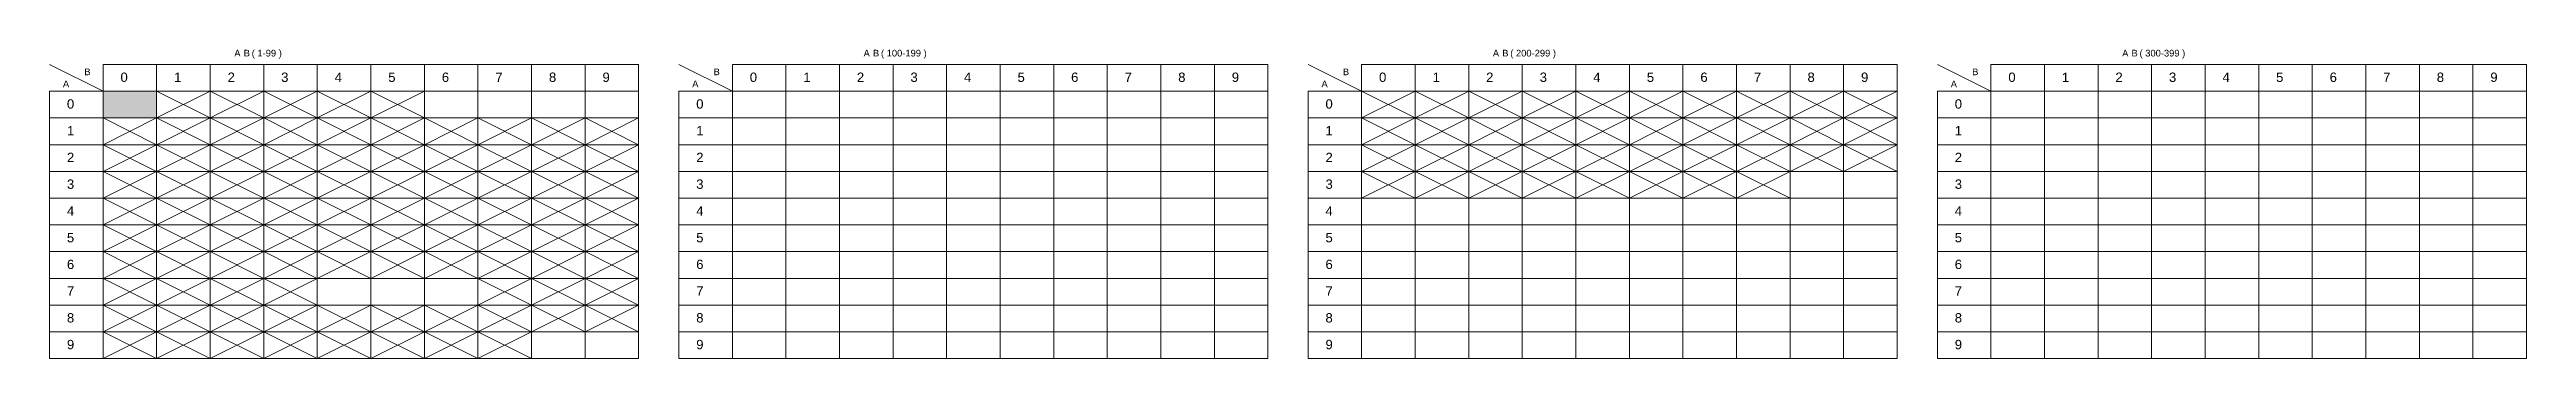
# Model space of a CAD drawing. Header units: millimetres. Extents: x 1900 to 5196, y 1354 to 2616.
# Drawn here: x 2030 to 2955, y 2500 to 2616 of the extents above; entities that cross this region are included whole.
import ezdxf

# ---------------------------------------------------------------- set-up
doc = ezdxf.new("R2010")
doc.units = ezdxf.units.MM
doc.layers.get('0').update_dxf_attribs({"lineweight": 20})
doc.layers.add('Маркировка', color=7, linetype='Continuous', lineweight=25)
doc.styles.get("Standard").update_dxf_attribs({"font": 'arial.ttf'})

msp = doc.modelspace()

# ---------------------------------------------------------------- texts
at = {"layer": 'Маркировка'}
for s, height, p in [('B', 2.5, (2043, 2606)), ('A', 2.5, (2099, 2613)), ('B', 2.5, (2102.5, 2613)), ('( 1-99 )', 2.5, (2105.5, 2613)), ('B', 2.5, (2278, 2606)), ('A', 2.5, (2334, 2613)), ('B', 2.5, (2337.5, 2613)), ('( 100-199 )', 2.5, (2340.5, 2613)), ('B', 2.5, (2513, 2606)), ('A', 2.5, (2569, 2613)), ('B', 2.5, (2572.5, 2613)), ('( 200-299 )', 2.5, (2575.5, 2613)), ('B', 2.5, (2748, 2606)), ('A', 2.5, (2804, 2613)), ('B', 2.5, (2807.5, 2613)), ('( 300-399 )', 2.5, (2810.5, 2613)), ('A', 2.5, (2035, 2601.5)), ('0', 3.5, (2056.5, 2603.49)), ('1', 3.5, (2076.5, 2603.49)), ('2', 3.5, (2096.5, 2603.49)), ('3', 3.5, (2116.5, 2603.49)), ('4', 3.5, (2136.5, 2603.49)), ('5', 3.5, (2156.5, 2603.49)), ('6', 3.5, (2176.5, 2603.49)), ('7', 3.5, (2196.5, 2603.49)), ('8', 3.5, (2216.5, 2603.49)), ('9', 3.5, (2236.5, 2603.49)), ('A', 2.5, (2270, 2601.5)), ('0', 3.5, (2291.5, 2603.49)), ('1', 3.5, (2311.5, 2603.49)), ('2', 3.5, (2331.5, 2603.49)), ('3', 3.5, (2351.5, 2603.49)), ('4', 3.5, (2371.5, 2603.49)), ('5', 3.5, (2391.5, 2603.49)), ('6', 3.5, (2411.5, 2603.49)), ('7', 3.5, (2431.5, 2603.49)), ('8', 3.5, (2451.5, 2603.49)), ('9', 3.5, (2471.5, 2603.49)), ('A', 2.5, (2505, 2601.5)), ('0', 3.5, (2526.5, 2603.49)), ('1', 3.5, (2546.5, 2603.49)), ('2', 3.5, (2566.5, 2603.49)), ('3', 3.5, (2586.5, 2603.49)), ('4', 3.5, (2606.5, 2603.49)), ('5', 3.5, (2626.5, 2603.49)), ('6', 3.5, (2646.5, 2603.49)), ('7', 3.5, (2666.5, 2603.49)), ('8', 3.5, (2686.5, 2603.49)), ('9', 3.5, (2706.5, 2603.49)), ('A', 2.5, (2740, 2601.5)), ('0', 3.5, (2761.5, 2603.49)), ('1', 3.5, (2781.5, 2603.49)), ('2', 3.5, (2801.5, 2603.49)), ('3', 3.5, (2821.5, 2603.49)), ('4', 3.5, (2841.5, 2603.49)), ('5', 3.5, (2861.5, 2603.49)), ('6', 3.5, (2881.5, 2603.49)), ('7', 3.5, (2901.5, 2603.49)), ('8', 3.5, (2921.5, 2603.49)), ('9', 3.5, (2941.5, 2603.49)), ('0', 3.5, (2036.5, 2593.49)), ('0', 3.5, (2271.5, 2593.49)), ('0', 3.5, (2506.5, 2593.49)), ('0', 3.5, (2741.5, 2593.49)), ('1', 3.5, (2036.5, 2583.49)), ('1', 3.5, (2271.5, 2583.49)), ('1', 3.5, (2506.5, 2583.49)), ('1', 3.5, (2741.5, 2583.49)), ('2', 3.5, (2036.5, 2573.49)), ('2', 3.5, (2271.5, 2573.49)), ('2', 3.5, (2506.5, 2573.49)), ('2', 3.5, (2741.5, 2573.49)), ('3', 3.5, (2036.5, 2563.49)), ('3', 3.5, (2271.5, 2563.49)), ('3', 3.5, (2506.5, 2563.49)), ('3', 3.5, (2741.5, 2563.49)), ('4', 3.5, (2036.5, 2553.49)), ('4', 3.5, (2271.5, 2553.49)), ('4', 3.5, (2506.5, 2553.49)), ('4', 3.5, (2741.5, 2553.49)), ('5', 3.5, (2036.5, 2543.49)), ('5', 3.5, (2271.5, 2543.49)), ('5', 3.5, (2506.5, 2543.49)), ('5', 3.5, (2741.5, 2543.49)), ('6', 3.5, (2036.5, 2533.49)), ('6', 3.5, (2271.5, 2533.49)), ('6', 3.5, (2506.5, 2533.49)), ('6', 3.5, (2741.5, 2533.49)), ('7', 3.5, (2036.5, 2523.49)), ('7', 3.5, (2271.5, 2523.49)), ('7', 3.5, (2506.5, 2523.49)), ('7', 3.5, (2741.5, 2523.49)), ('8', 3.5, (2036.5, 2513.49)), ('8', 3.5, (2271.5, 2513.49)), ('8', 3.5, (2506.5, 2513.49)), ('8', 3.5, (2741.5, 2513.49)), ('9', 3.5, (2036.5, 2503.49)), ('9', 3.5, (2271.5, 2503.49)), ('9', 3.5, (2506.5, 2503.49)), ('9', 3.5, (2741.5, 2503.49))]:
    msp.add_text(s, height=height, dxfattribs=at).set_placement(p)

# ---------------------------------------------------------------- hatches: boundary and pattern name
at = {"true_color": 0xffffff}
h = msp.add_hatch(color=7, dxfattribs=at)
h.dxf.hatch_style = 1
h.paths.add_polyline_path([(2070, 2600), (2050, 2600), (2050, 2590), (2070, 2590)])

# ---------------------------------------------------------------- linework, layer by layer
for p, q in [((2030, 2610), (2050, 2600)), ((2265, 2610), (2285, 2600)), ((2500, 2610), (2520, 2600)), ((2735, 2610), (2755, 2600)), ((2070, 2600), (2090, 2590)), ((2090, 2600), (2070, 2590)), ((2090, 2600), (2110, 2590)), ((2110, 2600), (2090, 2590)), ((2110, 2600), (2130, 2590)), ((2130, 2600), (2110, 2590)), ((2130, 2600), (2150, 2590)), ((2150, 2600), (2130, 2590)), ((2150, 2600), (2170, 2590)), ((2170, 2600), (2150, 2590)), ((2520, 2600), (2540, 2590)), ((2540, 2600), (2520, 2590)), ((2540, 2600), (2560, 2590)), ((2560, 2600), (2540, 2590)), ((2560, 2600), (2580, 2590)), ((2580, 2600), (2560, 2590)), ((2580, 2600), (2600, 2590)), ((2600, 2600), (2580, 2590)), ((2600, 2600), (2620, 2590)), ((2620, 2600), (2600, 2590)), ((2620, 2600), (2640, 2590)), ((2640, 2600), (2620, 2590)), ((2640, 2600), (2660, 2590)), ((2660, 2600), (2640, 2590)), ((2660, 2600), (2680, 2590)), ((2680, 2600), (2660, 2590)), ((2680, 2600), (2700, 2590)), ((2700, 2600), (2680, 2590)), ((2700, 2600), (2720, 2590)), ((2720, 2600), (2700, 2590)), ((2050, 2590), (2070, 2580)), ((2070, 2590), (2050, 2580)), ((2070, 2590), (2090, 2580)), ((2090, 2590), (2070, 2580)), ((2090, 2590), (2110, 2580)), ((2110, 2590), (2090, 2580)), ((2110, 2590), (2130, 2580)), ((2130, 2590), (2110, 2580)), ((2130, 2590), (2150, 2580)), ((2150, 2590), (2130, 2580)), ((2150, 2590), (2170, 2580)), ((2170, 2590), (2150, 2580)), ((2170, 2590), (2190, 2580)), ((2190, 2590), (2170, 2580)), ((2190, 2590), (2210, 2580)), ((2210, 2590), (2190, 2580)), ((2210, 2590), (2230, 2580)), ((2230, 2590), (2210, 2580)), ((2230, 2590), (2250, 2580)), ((2250, 2590), (2230, 2580)), ((2520, 2590), (2540, 2580)), ((2540, 2590), (2520, 2580)), ((2540, 2590), (2560, 2580)), ((2560, 2590), (2540, 2580)), ((2560, 2590), (2580, 2580)), ((2580, 2590), (2560, 2580)), ((2580, 2590), (2600, 2580)), ((2600, 2590), (2580, 2580)), ((2600, 2590), (2620, 2580)), ((2620, 2590), (2600, 2580)), ((2620, 2590), (2640, 2580)), ((2640, 2590), (2620, 2580)), ((2640, 2590), (2660, 2580)), ((2660, 2590), (2640, 2580)), ((2660, 2590), (2680, 2580)), ((2680, 2590), (2660, 2580)), ((2680, 2590), (2700, 2580)), ((2700, 2590), (2680, 2580)), ((2700, 2590), (2720, 2580)), ((2720, 2590), (2700, 2580)), ((2050, 2580), (2070, 2570)), ((2070, 2580), (2050, 2570)), ((2070, 2580), (2090, 2570)), ((2090, 2580), (2070, 2570)), ((2090, 2580), (2110, 2570)), ((2110, 2580), (2090, 2570)), ((2110, 2580), (2130, 2570)), ((2130, 2580), (2110, 2570)), ((2130, 2580), (2150, 2570)), ((2150, 2580), (2130, 2570)), ((2150, 2580), (2170, 2570)), ((2170, 2580), (2150, 2570)), ((2170, 2580), (2190, 2570)), ((2190, 2580), (2170, 2570)), ((2190, 2580), (2210, 2570)), ((2210, 2580), (2190, 2570)), ((2210, 2580), (2230, 2570)), ((2230, 2580), (2210, 2570)), ((2230, 2580), (2250, 2570)), ((2250, 2580), (2230, 2570)), ((2520, 2580), (2540, 2570)), ((2540, 2580), (2520, 2570)), ((2540, 2580), (2560, 2570)), ((2560, 2580), (2540, 2570)), ((2560, 2580), (2580, 2570)), ((2580, 2580), (2560, 2570)), ((2580, 2580), (2600, 2570)), ((2600, 2580), (2580, 2570)), ((2600, 2580), (2620, 2570)), ((2620, 2580), (2600, 2570)), ((2620, 2580), (2640, 2570)), ((2640, 2580), (2620, 2570)), ((2640, 2580), (2660, 2570)), ((2660, 2580), (2640, 2570)), ((2660, 2580), (2680, 2570)), ((2680, 2580), (2660, 2570)), ((2680, 2580), (2700, 2570)), ((2700, 2580), (2680, 2570)), ((2700, 2580), (2720, 2570)), ((2720, 2580), (2700, 2570)), ((2050, 2570), (2070, 2560)), ((2070, 2570), (2050, 2560)), ((2070, 2570), (2090, 2560)), ((2090, 2570), (2070, 2560)), ((2090, 2570), (2110, 2560)), ((2110, 2570), (2090, 2560)), ((2110, 2570), (2130, 2560)), ((2130, 2570), (2110, 2560)), ((2130, 2570), (2150, 2560)), ((2150, 2570), (2130, 2560)), ((2150, 2570), (2170, 2560)), ((2170, 2570), (2150, 2560)), ((2170, 2570), (2190, 2560)), ((2190, 2570), (2170, 2560)), ((2190, 2570), (2210, 2560)), ((2210, 2570), (2190, 2560)), ((2210, 2570), (2230, 2560)), ((2230, 2570), (2210, 2560)), ((2230, 2570), (2250, 2560)), ((2250, 2570), (2230, 2560)), ((2520, 2570), (2540, 2560)), ((2540, 2570), (2520, 2560)), ((2540, 2570), (2560, 2560)), ((2560, 2570), (2540, 2560)), ((2560, 2570), (2580, 2560)), ((2580, 2570), (2560, 2560)), ((2580, 2570), (2600, 2560)), ((2600, 2570), (2580, 2560)), ((2600, 2570), (2620, 2560)), ((2620, 2570), (2600, 2560)), ((2620, 2570), (2640, 2560)), ((2640, 2570), (2620, 2560)), ((2640, 2570), (2660, 2560)), ((2660, 2570), (2640, 2560)), ((2660, 2570), (2680, 2560)), ((2680, 2570), (2660, 2560)), ((2050, 2560), (2070, 2550)), ((2070, 2560), (2050, 2550)), ((2070, 2560), (2090, 2550)), ((2090, 2560), (2070, 2550)), ((2090, 2560), (2110, 2550)), ((2110, 2560), (2090, 2550)), ((2110, 2560), (2130, 2550)), ((2130, 2560), (2110, 2550)), ((2130, 2560), (2150, 2550)), ((2150, 2560), (2130, 2550)), ((2150, 2560), (2170, 2550)), ((2170, 2560), (2150, 2550)), ((2170, 2560), (2190, 2550)), ((2190, 2560), (2170, 2550)), ((2190, 2560), (2210, 2550)), ((2210, 2560), (2190, 2550)), ((2210, 2560), (2230, 2550)), ((2230, 2560), (2210, 2550)), ((2230, 2560), (2250, 2550)), ((2250, 2560), (2230, 2550)), ((2050, 2550), (2070, 2540)), ((2070, 2550), (2050, 2540)), ((2070, 2550), (2090, 2540)), ((2090, 2550), (2070, 2540)), ((2090, 2550), (2110, 2540)), ((2110, 2550), (2090, 2540)), ((2110, 2550), (2130, 2540)), ((2130, 2550), (2110, 2540)), ((2130, 2550), (2150, 2540)), ((2150, 2550), (2130, 2540)), ((2150, 2550), (2170, 2540)), ((2170, 2550), (2150, 2540)), ((2170, 2550), (2190, 2540)), ((2190, 2550), (2170, 2540)), ((2190, 2550), (2210, 2540)), ((2210, 2550), (2190, 2540)), ((2210, 2550), (2230, 2540)), ((2230, 2550), (2210, 2540)), ((2230, 2550), (2250, 2540)), ((2250, 2550), (2230, 2540)), ((2050, 2540), (2070, 2530)), ((2070, 2540), (2050, 2530)), ((2070, 2540), (2090, 2530)), ((2090, 2540), (2070, 2530)), ((2090, 2540), (2110, 2530)), ((2110, 2540), (2090, 2530)), ((2110, 2540), (2130, 2530)), ((2130, 2540), (2110, 2530)), ((2130, 2540), (2150, 2530)), ((2150, 2540), (2130, 2530)), ((2150, 2540), (2170, 2530)), ((2170, 2540), (2150, 2530)), ((2170, 2540), (2190, 2530)), ((2190, 2540), (2170, 2530)), ((2190, 2540), (2210, 2530)), ((2210, 2540), (2190, 2530)), ((2210, 2540), (2230, 2530)), ((2230, 2540), (2210, 2530)), ((2230, 2540), (2250, 2530)), ((2250, 2540), (2230, 2530)), ((2050, 2530), (2070, 2520)), ((2070, 2530), (2050, 2520)), ((2070, 2530), (2090, 2520)), ((2090, 2530), (2070, 2520)), ((2090, 2530), (2110, 2520)), ((2110, 2530), (2090, 2520)), ((2110, 2530), (2130, 2520)), ((2130, 2530), (2110, 2520)), ((2190, 2530), (2210, 2520)), ((2210, 2530), (2190, 2520)), ((2210, 2530), (2230, 2520)), ((2230, 2530), (2210, 2520)), ((2230, 2530), (2250, 2520)), ((2250, 2530), (2230, 2520)), ((2050, 2520), (2070, 2510)), ((2070, 2520), (2050, 2510)), ((2070, 2520), (2090, 2510)), ((2090, 2520), (2070, 2510)), ((2090, 2520), (2110, 2510)), ((2110, 2520), (2090, 2510)), ((2110, 2520), (2130, 2510)), ((2130, 2520), (2110, 2510)), ((2130, 2520), (2150, 2510)), ((2150, 2520), (2130, 2510)), ((2150, 2520), (2170, 2510)), ((2170, 2520), (2150, 2510)), ((2170, 2520), (2190, 2510)), ((2190, 2520), (2170, 2510)), ((2190, 2520), (2210, 2510)), ((2210, 2520), (2190, 2510)), ((2210, 2520), (2230, 2510)), ((2230, 2520), (2210, 2510)), ((2230, 2520), (2250, 2510)), ((2250, 2520), (2230, 2510)), ((2050, 2510), (2070, 2500)), ((2070, 2510), (2050, 2500)), ((2070, 2510), (2090, 2500)), ((2090, 2510), (2070, 2500)), ((2090, 2510), (2110, 2500)), ((2110, 2510), (2090, 2500)), ((2110, 2510), (2130, 2500)), ((2130, 2510), (2110, 2500)), ((2130, 2510), (2150, 2500)), ((2150, 2510), (2130, 2500)), ((2150, 2510), (2170, 2500)), ((2170, 2510), (2150, 2500)), ((2170, 2510), (2190, 2500)), ((2190, 2510), (2170, 2500)), ((2190, 2510), (2210, 2500)), ((2210, 2510), (2190, 2500))]:
    msp.add_line(p, q)
for points in [[(2050, 2610), (2070, 2610), (2070, 2600), (2050, 2600)], [(2070, 2610), (2090, 2610), (2090, 2600), (2070, 2600)], [(2090, 2610), (2110, 2610), (2110, 2600), (2090, 2600)], [(2110, 2610), (2130, 2610), (2130, 2600), (2110, 2600)], [(2130, 2610), (2150, 2610), (2150, 2600), (2130, 2600)], [(2150, 2610), (2170, 2610), (2170, 2600), (2150, 2600)], [(2170, 2610), (2190, 2610), (2190, 2600), (2170, 2600)], [(2190, 2610), (2210, 2610), (2210, 2600), (2190, 2600)], [(2210, 2610), (2230, 2610), (2230, 2600), (2210, 2600)], [(2230, 2610), (2250, 2610), (2250, 2600), (2230, 2600)], [(2285, 2610), (2305, 2610), (2305, 2600), (2285, 2600)], [(2305, 2610), (2325, 2610), (2325, 2600), (2305, 2600)], [(2325, 2610), (2345, 2610), (2345, 2600), (2325, 2600)], [(2345, 2610), (2365, 2610), (2365, 2600), (2345, 2600)], [(2365, 2610), (2385, 2610), (2385, 2600), (2365, 2600)], [(2385, 2610), (2405, 2610), (2405, 2600), (2385, 2600)], [(2405, 2610), (2425, 2610), (2425, 2600), (2405, 2600)], [(2425, 2610), (2445, 2610), (2445, 2600), (2425, 2600)], [(2445, 2610), (2465, 2610), (2465, 2600), (2445, 2600)], [(2465, 2610), (2485, 2610), (2485, 2600), (2465, 2600)], [(2520, 2610), (2540, 2610), (2540, 2600), (2520, 2600)], [(2540, 2610), (2560, 2610), (2560, 2600), (2540, 2600)], [(2560, 2610), (2580, 2610), (2580, 2600), (2560, 2600)], [(2580, 2610), (2600, 2610), (2600, 2600), (2580, 2600)], [(2600, 2610), (2620, 2610), (2620, 2600), (2600, 2600)], [(2620, 2610), (2640, 2610), (2640, 2600), (2620, 2600)], [(2640, 2610), (2660, 2610), (2660, 2600), (2640, 2600)], [(2660, 2610), (2680, 2610), (2680, 2600), (2660, 2600)], [(2680, 2610), (2700, 2610), (2700, 2600), (2680, 2600)], [(2700, 2610), (2720, 2610), (2720, 2600), (2700, 2600)], [(2755, 2610), (2775, 2610), (2775, 2600), (2755, 2600)], [(2775, 2610), (2795, 2610), (2795, 2600), (2775, 2600)], [(2795, 2610), (2815, 2610), (2815, 2600), (2795, 2600)], [(2815, 2610), (2835, 2610), (2835, 2600), (2815, 2600)], [(2835, 2610), (2855, 2610), (2855, 2600), (2835, 2600)], [(2855, 2610), (2875, 2610), (2875, 2600), (2855, 2600)], [(2875, 2610), (2895, 2610), (2895, 2600), (2875, 2600)], [(2895, 2610), (2915, 2610), (2915, 2600), (2895, 2600)], [(2915, 2610), (2935, 2610), (2935, 2600), (2915, 2600)], [(2935, 2610), (2955, 2610), (2955, 2600), (2935, 2600)], [(2030, 2600), (2050, 2600), (2050, 2590), (2030, 2590)], [(2050, 2600), (2070, 2600), (2070, 2590), (2050, 2590)], [(2070, 2600), (2090, 2600), (2090, 2590), (2070, 2590)], [(2090, 2600), (2110, 2600), (2110, 2590), (2090, 2590)], [(2110, 2600), (2130, 2600), (2130, 2590), (2110, 2590)], [(2130, 2600), (2150, 2600), (2150, 2590), (2130, 2590)], [(2150, 2600), (2170, 2600), (2170, 2590), (2150, 2590)], [(2170, 2600), (2190, 2600), (2190, 2590), (2170, 2590)], [(2190, 2600), (2210, 2600), (2210, 2590), (2190, 2590)], [(2210, 2600), (2230, 2600), (2230, 2590), (2210, 2590)], [(2230, 2600), (2250, 2600), (2250, 2590), (2230, 2590)], [(2265, 2600), (2285, 2600), (2285, 2590), (2265, 2590)], [(2285, 2600), (2305, 2600), (2305, 2590), (2285, 2590)], [(2305, 2600), (2325, 2600), (2325, 2590), (2305, 2590)], [(2325, 2600), (2345, 2600), (2345, 2590), (2325, 2590)], [(2345, 2600), (2365, 2600), (2365, 2590), (2345, 2590)], [(2365, 2600), (2385, 2600), (2385, 2590), (2365, 2590)], [(2385, 2600), (2405, 2600), (2405, 2590), (2385, 2590)], [(2405, 2600), (2425, 2600), (2425, 2590), (2405, 2590)], [(2425, 2600), (2445, 2600), (2445, 2590), (2425, 2590)], [(2445, 2600), (2465, 2600), (2465, 2590), (2445, 2590)], [(2465, 2600), (2485, 2600), (2485, 2590), (2465, 2590)], [(2500, 2600), (2520, 2600), (2520, 2590), (2500, 2590)], [(2520, 2600), (2540, 2600), (2540, 2590), (2520, 2590)], [(2540, 2600), (2560, 2600), (2560, 2590), (2540, 2590)], [(2560, 2600), (2580, 2600), (2580, 2590), (2560, 2590)], [(2580, 2600), (2600, 2600), (2600, 2590), (2580, 2590)], [(2600, 2600), (2620, 2600), (2620, 2590), (2600, 2590)], [(2620, 2600), (2640, 2600), (2640, 2590), (2620, 2590)], [(2640, 2600), (2660, 2600), (2660, 2590), (2640, 2590)], [(2660, 2600), (2680, 2600), (2680, 2590), (2660, 2590)], [(2680, 2600), (2700, 2600), (2700, 2590), (2680, 2590)], [(2700, 2600), (2720, 2600), (2720, 2590), (2700, 2590)], [(2735, 2600), (2755, 2600), (2755, 2590), (2735, 2590)], [(2755, 2600), (2775, 2600), (2775, 2590), (2755, 2590)], [(2775, 2600), (2795, 2600), (2795, 2590), (2775, 2590)], [(2795, 2600), (2815, 2600), (2815, 2590), (2795, 2590)], [(2815, 2600), (2835, 2600), (2835, 2590), (2815, 2590)], [(2835, 2600), (2855, 2600), (2855, 2590), (2835, 2590)], [(2855, 2600), (2875, 2600), (2875, 2590), (2855, 2590)], [(2875, 2600), (2895, 2600), (2895, 2590), (2875, 2590)], [(2895, 2600), (2915, 2600), (2915, 2590), (2895, 2590)], [(2915, 2600), (2935, 2600), (2935, 2590), (2915, 2590)], [(2935, 2600), (2955, 2600), (2955, 2590), (2935, 2590)], [(2030, 2590), (2050, 2590), (2050, 2580), (2030, 2580)], [(2050, 2590), (2070, 2590), (2070, 2580), (2050, 2580)], [(2070, 2590), (2090, 2590), (2090, 2580), (2070, 2580)], [(2090, 2590), (2110, 2590), (2110, 2580), (2090, 2580)], [(2110, 2590), (2130, 2590), (2130, 2580), (2110, 2580)], [(2130, 2590), (2150, 2590), (2150, 2580), (2130, 2580)], [(2150, 2590), (2170, 2590), (2170, 2580), (2150, 2580)], [(2170, 2590), (2190, 2590), (2190, 2580), (2170, 2580)], [(2190, 2590), (2210, 2590), (2210, 2580), (2190, 2580)], [(2210, 2590), (2230, 2590), (2230, 2580), (2210, 2580)], [(2230, 2590), (2250, 2590), (2250, 2580), (2230, 2580)], [(2265, 2590), (2285, 2590), (2285, 2580), (2265, 2580)], [(2285, 2590), (2305, 2590), (2305, 2580), (2285, 2580)], [(2305, 2590), (2325, 2590), (2325, 2580), (2305, 2580)], [(2325, 2590), (2345, 2590), (2345, 2580), (2325, 2580)], [(2345, 2590), (2365, 2590), (2365, 2580), (2345, 2580)], [(2365, 2590), (2385, 2590), (2385, 2580), (2365, 2580)], [(2385, 2590), (2405, 2590), (2405, 2580), (2385, 2580)], [(2405, 2590), (2425, 2590), (2425, 2580), (2405, 2580)], [(2425, 2590), (2445, 2590), (2445, 2580), (2425, 2580)], [(2445, 2590), (2465, 2590), (2465, 2580), (2445, 2580)], [(2465, 2590), (2485, 2590), (2485, 2580), (2465, 2580)], [(2500, 2590), (2520, 2590), (2520, 2580), (2500, 2580)], [(2520, 2590), (2540, 2590), (2540, 2580), (2520, 2580)], [(2540, 2590), (2560, 2590), (2560, 2580), (2540, 2580)], [(2560, 2590), (2580, 2590), (2580, 2580), (2560, 2580)], [(2580, 2590), (2600, 2590), (2600, 2580), (2580, 2580)], [(2600, 2590), (2620, 2590), (2620, 2580), (2600, 2580)], [(2620, 2590), (2640, 2590), (2640, 2580), (2620, 2580)], [(2640, 2590), (2660, 2590), (2660, 2580), (2640, 2580)], [(2660, 2590), (2680, 2590), (2680, 2580), (2660, 2580)], [(2680, 2590), (2700, 2590), (2700, 2580), (2680, 2580)], [(2700, 2590), (2720, 2590), (2720, 2580), (2700, 2580)], [(2735, 2590), (2755, 2590), (2755, 2580), (2735, 2580)], [(2755, 2590), (2775, 2590), (2775, 2580), (2755, 2580)], [(2775, 2590), (2795, 2590), (2795, 2580), (2775, 2580)], [(2795, 2590), (2815, 2590), (2815, 2580), (2795, 2580)], [(2815, 2590), (2835, 2590), (2835, 2580), (2815, 2580)], [(2835, 2590), (2855, 2590), (2855, 2580), (2835, 2580)], [(2855, 2590), (2875, 2590), (2875, 2580), (2855, 2580)], [(2875, 2590), (2895, 2590), (2895, 2580), (2875, 2580)], [(2895, 2590), (2915, 2590), (2915, 2580), (2895, 2580)], [(2915, 2590), (2935, 2590), (2935, 2580), (2915, 2580)], [(2935, 2590), (2955, 2590), (2955, 2580), (2935, 2580)], [(2030, 2580), (2050, 2580), (2050, 2570), (2030, 2570)], [(2050, 2580), (2070, 2580), (2070, 2570), (2050, 2570)], [(2070, 2580), (2090, 2580), (2090, 2570), (2070, 2570)], [(2090, 2580), (2110, 2580), (2110, 2570), (2090, 2570)], [(2110, 2580), (2130, 2580), (2130, 2570), (2110, 2570)], [(2130, 2580), (2150, 2580), (2150, 2570), (2130, 2570)], [(2150, 2580), (2170, 2580), (2170, 2570), (2150, 2570)], [(2170, 2580), (2190, 2580), (2190, 2570), (2170, 2570)], [(2190, 2580), (2210, 2580), (2210, 2570), (2190, 2570)], [(2210, 2580), (2230, 2580), (2230, 2570), (2210, 2570)], [(2230, 2580), (2250, 2580), (2250, 2570), (2230, 2570)], [(2265, 2580), (2285, 2580), (2285, 2570), (2265, 2570)], [(2285, 2580), (2305, 2580), (2305, 2570), (2285, 2570)], [(2305, 2580), (2325, 2580), (2325, 2570), (2305, 2570)], [(2325, 2580), (2345, 2580), (2345, 2570), (2325, 2570)], [(2345, 2580), (2365, 2580), (2365, 2570), (2345, 2570)], [(2365, 2580), (2385, 2580), (2385, 2570), (2365, 2570)], [(2385, 2580), (2405, 2580), (2405, 2570), (2385, 2570)], [(2405, 2580), (2425, 2580), (2425, 2570), (2405, 2570)], [(2425, 2580), (2445, 2580), (2445, 2570), (2425, 2570)], [(2445, 2580), (2465, 2580), (2465, 2570), (2445, 2570)], [(2465, 2580), (2485, 2580), (2485, 2570), (2465, 2570)], [(2500, 2580), (2520, 2580), (2520, 2570), (2500, 2570)], [(2520, 2580), (2540, 2580), (2540, 2570), (2520, 2570)], [(2540, 2580), (2560, 2580), (2560, 2570), (2540, 2570)], [(2560, 2580), (2580, 2580), (2580, 2570), (2560, 2570)], [(2580, 2580), (2600, 2580), (2600, 2570), (2580, 2570)], [(2600, 2580), (2620, 2580), (2620, 2570), (2600, 2570)], [(2620, 2580), (2640, 2580), (2640, 2570), (2620, 2570)], [(2640, 2580), (2660, 2580), (2660, 2570), (2640, 2570)], [(2660, 2580), (2680, 2580), (2680, 2570), (2660, 2570)], [(2680, 2580), (2700, 2580), (2700, 2570), (2680, 2570)], [(2700, 2580), (2720, 2580), (2720, 2570), (2700, 2570)], [(2735, 2580), (2755, 2580), (2755, 2570), (2735, 2570)], [(2755, 2580), (2775, 2580), (2775, 2570), (2755, 2570)], [(2775, 2580), (2795, 2580), (2795, 2570), (2775, 2570)], [(2795, 2580), (2815, 2580), (2815, 2570), (2795, 2570)], [(2815, 2580), (2835, 2580), (2835, 2570), (2815, 2570)], [(2835, 2580), (2855, 2580), (2855, 2570), (2835, 2570)], [(2855, 2580), (2875, 2580), (2875, 2570), (2855, 2570)], [(2875, 2580), (2895, 2580), (2895, 2570), (2875, 2570)], [(2895, 2580), (2915, 2580), (2915, 2570), (2895, 2570)], [(2915, 2580), (2935, 2580), (2935, 2570), (2915, 2570)], [(2935, 2580), (2955, 2580), (2955, 2570), (2935, 2570)], [(2030, 2570), (2050, 2570), (2050, 2560), (2030, 2560)], [(2050, 2570), (2070, 2570), (2070, 2560), (2050, 2560)], [(2070, 2570), (2090, 2570), (2090, 2560), (2070, 2560)], [(2090, 2570), (2110, 2570), (2110, 2560), (2090, 2560)], [(2110, 2570), (2130, 2570), (2130, 2560), (2110, 2560)], [(2130, 2570), (2150, 2570), (2150, 2560), (2130, 2560)], [(2150, 2570), (2170, 2570), (2170, 2560), (2150, 2560)], [(2170, 2570), (2190, 2570), (2190, 2560), (2170, 2560)], [(2190, 2570), (2210, 2570), (2210, 2560), (2190, 2560)], [(2210, 2570), (2230, 2570), (2230, 2560), (2210, 2560)], [(2230, 2570), (2250, 2570), (2250, 2560), (2230, 2560)], [(2265, 2570), (2285, 2570), (2285, 2560), (2265, 2560)], [(2285, 2570), (2305, 2570), (2305, 2560), (2285, 2560)], [(2305, 2570), (2325, 2570), (2325, 2560), (2305, 2560)], [(2325, 2570), (2345, 2570), (2345, 2560), (2325, 2560)], [(2345, 2570), (2365, 2570), (2365, 2560), (2345, 2560)], [(2365, 2570), (2385, 2570), (2385, 2560), (2365, 2560)], [(2385, 2570), (2405, 2570), (2405, 2560), (2385, 2560)], [(2405, 2570), (2425, 2570), (2425, 2560), (2405, 2560)], [(2425, 2570), (2445, 2570), (2445, 2560), (2425, 2560)], [(2445, 2570), (2465, 2570), (2465, 2560), (2445, 2560)], [(2465, 2570), (2485, 2570), (2485, 2560), (2465, 2560)], [(2500, 2570), (2520, 2570), (2520, 2560), (2500, 2560)], [(2520, 2570), (2540, 2570), (2540, 2560), (2520, 2560)], [(2540, 2570), (2560, 2570), (2560, 2560), (2540, 2560)], [(2560, 2570), (2580, 2570), (2580, 2560), (2560, 2560)], [(2580, 2570), (2600, 2570), (2600, 2560), (2580, 2560)], [(2600, 2570), (2620, 2570), (2620, 2560), (2600, 2560)], [(2620, 2570), (2640, 2570), (2640, 2560), (2620, 2560)], [(2640, 2570), (2660, 2570), (2660, 2560), (2640, 2560)], [(2660, 2570), (2680, 2570), (2680, 2560), (2660, 2560)], [(2680, 2570), (2700, 2570), (2700, 2560), (2680, 2560)], [(2700, 2570), (2720, 2570), (2720, 2560), (2700, 2560)], [(2735, 2570), (2755, 2570), (2755, 2560), (2735, 2560)], [(2755, 2570), (2775, 2570), (2775, 2560), (2755, 2560)], [(2775, 2570), (2795, 2570), (2795, 2560), (2775, 2560)], [(2795, 2570), (2815, 2570), (2815, 2560), (2795, 2560)], [(2815, 2570), (2835, 2570), (2835, 2560), (2815, 2560)], [(2835, 2570), (2855, 2570), (2855, 2560), (2835, 2560)], [(2855, 2570), (2875, 2570), (2875, 2560), (2855, 2560)], [(2875, 2570), (2895, 2570), (2895, 2560), (2875, 2560)], [(2895, 2570), (2915, 2570), (2915, 2560), (2895, 2560)], [(2915, 2570), (2935, 2570), (2935, 2560), (2915, 2560)], [(2935, 2570), (2955, 2570), (2955, 2560), (2935, 2560)], [(2030, 2560), (2050, 2560), (2050, 2550), (2030, 2550)], [(2050, 2560), (2070, 2560), (2070, 2550), (2050, 2550)], [(2070, 2560), (2090, 2560), (2090, 2550), (2070, 2550)], [(2090, 2560), (2110, 2560), (2110, 2550), (2090, 2550)], [(2110, 2560), (2130, 2560), (2130, 2550), (2110, 2550)], [(2130, 2560), (2150, 2560), (2150, 2550), (2130, 2550)], [(2150, 2560), (2170, 2560), (2170, 2550), (2150, 2550)], [(2170, 2560), (2190, 2560), (2190, 2550), (2170, 2550)], [(2190, 2560), (2210, 2560), (2210, 2550), (2190, 2550)], [(2210, 2560), (2230, 2560), (2230, 2550), (2210, 2550)], [(2230, 2560), (2250, 2560), (2250, 2550), (2230, 2550)], [(2265, 2560), (2285, 2560), (2285, 2550), (2265, 2550)], [(2285, 2560), (2305, 2560), (2305, 2550), (2285, 2550)], [(2305, 2560), (2325, 2560), (2325, 2550), (2305, 2550)], [(2325, 2560), (2345, 2560), (2345, 2550), (2325, 2550)], [(2345, 2560), (2365, 2560), (2365, 2550), (2345, 2550)], [(2365, 2560), (2385, 2560), (2385, 2550), (2365, 2550)], [(2385, 2560), (2405, 2560), (2405, 2550), (2385, 2550)], [(2405, 2560), (2425, 2560), (2425, 2550), (2405, 2550)], [(2425, 2560), (2445, 2560), (2445, 2550), (2425, 2550)], [(2445, 2560), (2465, 2560), (2465, 2550), (2445, 2550)], [(2465, 2560), (2485, 2560), (2485, 2550), (2465, 2550)], [(2500, 2560), (2520, 2560), (2520, 2550), (2500, 2550)], [(2520, 2560), (2540, 2560), (2540, 2550), (2520, 2550)], [(2540, 2560), (2560, 2560), (2560, 2550), (2540, 2550)], [(2560, 2560), (2580, 2560), (2580, 2550), (2560, 2550)], [(2580, 2560), (2600, 2560), (2600, 2550), (2580, 2550)], [(2600, 2560), (2620, 2560), (2620, 2550), (2600, 2550)], [(2620, 2560), (2640, 2560), (2640, 2550), (2620, 2550)], [(2640, 2560), (2660, 2560), (2660, 2550), (2640, 2550)], [(2660, 2560), (2680, 2560), (2680, 2550), (2660, 2550)], [(2680, 2560), (2700, 2560), (2700, 2550), (2680, 2550)], [(2700, 2560), (2720, 2560), (2720, 2550), (2700, 2550)], [(2735, 2560), (2755, 2560), (2755, 2550), (2735, 2550)], [(2755, 2560), (2775, 2560), (2775, 2550), (2755, 2550)], [(2775, 2560), (2795, 2560), (2795, 2550), (2775, 2550)], [(2795, 2560), (2815, 2560), (2815, 2550), (2795, 2550)], [(2815, 2560), (2835, 2560), (2835, 2550), (2815, 2550)], [(2835, 2560), (2855, 2560), (2855, 2550), (2835, 2550)], [(2855, 2560), (2875, 2560), (2875, 2550), (2855, 2550)], [(2875, 2560), (2895, 2560), (2895, 2550), (2875, 2550)], [(2895, 2560), (2915, 2560), (2915, 2550), (2895, 2550)], [(2915, 2560), (2935, 2560), (2935, 2550), (2915, 2550)], [(2935, 2560), (2955, 2560), (2955, 2550), (2935, 2550)], [(2030, 2550), (2050, 2550), (2050, 2540), (2030, 2540)], [(2050, 2550), (2070, 2550), (2070, 2540), (2050, 2540)], [(2070, 2550), (2090, 2550), (2090, 2540), (2070, 2540)], [(2090, 2550), (2110, 2550), (2110, 2540), (2090, 2540)], [(2110, 2550), (2130, 2550), (2130, 2540), (2110, 2540)], [(2130, 2550), (2150, 2550), (2150, 2540), (2130, 2540)], [(2150, 2550), (2170, 2550), (2170, 2540), (2150, 2540)], [(2170, 2550), (2190, 2550), (2190, 2540), (2170, 2540)], [(2190, 2550), (2210, 2550), (2210, 2540), (2190, 2540)], [(2210, 2550), (2230, 2550), (2230, 2540), (2210, 2540)], [(2230, 2550), (2250, 2550), (2250, 2540), (2230, 2540)], [(2265, 2550), (2285, 2550), (2285, 2540), (2265, 2540)], [(2285, 2550), (2305, 2550), (2305, 2540), (2285, 2540)], [(2305, 2550), (2325, 2550), (2325, 2540), (2305, 2540)], [(2325, 2550), (2345, 2550), (2345, 2540), (2325, 2540)], [(2345, 2550), (2365, 2550), (2365, 2540), (2345, 2540)], [(2365, 2550), (2385, 2550), (2385, 2540), (2365, 2540)], [(2385, 2550), (2405, 2550), (2405, 2540), (2385, 2540)], [(2405, 2550), (2425, 2550), (2425, 2540), (2405, 2540)], [(2425, 2550), (2445, 2550), (2445, 2540), (2425, 2540)], [(2445, 2550), (2465, 2550), (2465, 2540), (2445, 2540)], [(2465, 2550), (2485, 2550), (2485, 2540), (2465, 2540)], [(2500, 2550), (2520, 2550), (2520, 2540), (2500, 2540)], [(2520, 2550), (2540, 2550), (2540, 2540), (2520, 2540)], [(2540, 2550), (2560, 2550), (2560, 2540), (2540, 2540)], [(2560, 2550), (2580, 2550), (2580, 2540), (2560, 2540)], [(2580, 2550), (2600, 2550), (2600, 2540), (2580, 2540)], [(2600, 2550), (2620, 2550), (2620, 2540), (2600, 2540)], [(2620, 2550), (2640, 2550), (2640, 2540), (2620, 2540)], [(2640, 2550), (2660, 2550), (2660, 2540), (2640, 2540)], [(2660, 2550), (2680, 2550), (2680, 2540), (2660, 2540)], [(2680, 2550), (2700, 2550), (2700, 2540), (2680, 2540)], [(2700, 2550), (2720, 2550), (2720, 2540), (2700, 2540)], [(2735, 2550), (2755, 2550), (2755, 2540), (2735, 2540)], [(2755, 2550), (2775, 2550), (2775, 2540), (2755, 2540)], [(2775, 2550), (2795, 2550), (2795, 2540), (2775, 2540)], [(2795, 2550), (2815, 2550), (2815, 2540), (2795, 2540)], [(2815, 2550), (2835, 2550), (2835, 2540), (2815, 2540)], [(2835, 2550), (2855, 2550), (2855, 2540), (2835, 2540)], [(2855, 2550), (2875, 2550), (2875, 2540), (2855, 2540)], [(2875, 2550), (2895, 2550), (2895, 2540), (2875, 2540)], [(2895, 2550), (2915, 2550), (2915, 2540), (2895, 2540)], [(2915, 2550), (2935, 2550), (2935, 2540), (2915, 2540)], [(2935, 2550), (2955, 2550), (2955, 2540), (2935, 2540)], [(2030, 2540), (2050, 2540), (2050, 2530), (2030, 2530)], [(2050, 2540), (2070, 2540), (2070, 2530), (2050, 2530)], [(2070, 2540), (2090, 2540), (2090, 2530), (2070, 2530)], [(2090, 2540), (2110, 2540), (2110, 2530), (2090, 2530)], [(2110, 2540), (2130, 2540), (2130, 2530), (2110, 2530)], [(2130, 2540), (2150, 2540), (2150, 2530), (2130, 2530)], [(2150, 2540), (2170, 2540), (2170, 2530), (2150, 2530)], [(2170, 2540), (2190, 2540), (2190, 2530), (2170, 2530)], [(2190, 2540), (2210, 2540), (2210, 2530), (2190, 2530)], [(2210, 2540), (2230, 2540), (2230, 2530), (2210, 2530)], [(2230, 2540), (2250, 2540), (2250, 2530), (2230, 2530)], [(2265, 2540), (2285, 2540), (2285, 2530), (2265, 2530)], [(2285, 2540), (2305, 2540), (2305, 2530), (2285, 2530)], [(2305, 2540), (2325, 2540), (2325, 2530), (2305, 2530)], [(2325, 2540), (2345, 2540), (2345, 2530), (2325, 2530)], [(2345, 2540), (2365, 2540), (2365, 2530), (2345, 2530)], [(2365, 2540), (2385, 2540), (2385, 2530), (2365, 2530)], [(2385, 2540), (2405, 2540), (2405, 2530), (2385, 2530)], [(2405, 2540), (2425, 2540), (2425, 2530), (2405, 2530)], [(2425, 2540), (2445, 2540), (2445, 2530), (2425, 2530)], [(2445, 2540), (2465, 2540), (2465, 2530), (2445, 2530)], [(2465, 2540), (2485, 2540), (2485, 2530), (2465, 2530)], [(2500, 2540), (2520, 2540), (2520, 2530), (2500, 2530)], [(2520, 2540), (2540, 2540), (2540, 2530), (2520, 2530)], [(2540, 2540), (2560, 2540), (2560, 2530), (2540, 2530)], [(2560, 2540), (2580, 2540), (2580, 2530), (2560, 2530)], [(2580, 2540), (2600, 2540), (2600, 2530), (2580, 2530)], [(2600, 2540), (2620, 2540), (2620, 2530), (2600, 2530)], [(2620, 2540), (2640, 2540), (2640, 2530), (2620, 2530)], [(2640, 2540), (2660, 2540), (2660, 2530), (2640, 2530)], [(2660, 2540), (2680, 2540), (2680, 2530), (2660, 2530)], [(2680, 2540), (2700, 2540), (2700, 2530), (2680, 2530)], [(2700, 2540), (2720, 2540), (2720, 2530), (2700, 2530)], [(2735, 2540), (2755, 2540), (2755, 2530), (2735, 2530)], [(2755, 2540), (2775, 2540), (2775, 2530), (2755, 2530)], [(2775, 2540), (2795, 2540), (2795, 2530), (2775, 2530)], [(2795, 2540), (2815, 2540), (2815, 2530), (2795, 2530)], [(2815, 2540), (2835, 2540), (2835, 2530), (2815, 2530)], [(2835, 2540), (2855, 2540), (2855, 2530), (2835, 2530)], [(2855, 2540), (2875, 2540), (2875, 2530), (2855, 2530)], [(2875, 2540), (2895, 2540), (2895, 2530), (2875, 2530)], [(2895, 2540), (2915, 2540), (2915, 2530), (2895, 2530)], [(2915, 2540), (2935, 2540), (2935, 2530), (2915, 2530)], [(2935, 2540), (2955, 2540), (2955, 2530), (2935, 2530)], [(2030, 2530), (2050, 2530), (2050, 2520), (2030, 2520)], [(2050, 2530), (2070, 2530), (2070, 2520), (2050, 2520)], [(2070, 2530), (2090, 2530), (2090, 2520), (2070, 2520)], [(2090, 2530), (2110, 2530), (2110, 2520), (2090, 2520)], [(2110, 2530), (2130, 2530), (2130, 2520), (2110, 2520)], [(2130, 2530), (2150, 2530), (2150, 2520), (2130, 2520)], [(2150, 2530), (2170, 2530), (2170, 2520), (2150, 2520)], [(2170, 2530), (2190, 2530), (2190, 2520), (2170, 2520)], [(2190, 2530), (2210, 2530), (2210, 2520), (2190, 2520)], [(2210, 2530), (2230, 2530), (2230, 2520), (2210, 2520)], [(2230, 2530), (2250, 2530), (2250, 2520), (2230, 2520)], [(2265, 2530), (2285, 2530), (2285, 2520), (2265, 2520)], [(2285, 2530), (2305, 2530), (2305, 2520), (2285, 2520)], [(2305, 2530), (2325, 2530), (2325, 2520), (2305, 2520)], [(2325, 2530), (2345, 2530), (2345, 2520), (2325, 2520)], [(2345, 2530), (2365, 2530), (2365, 2520), (2345, 2520)], [(2365, 2530), (2385, 2530), (2385, 2520), (2365, 2520)], [(2385, 2530), (2405, 2530), (2405, 2520), (2385, 2520)], [(2405, 2530), (2425, 2530), (2425, 2520), (2405, 2520)], [(2425, 2530), (2445, 2530), (2445, 2520), (2425, 2520)], [(2445, 2530), (2465, 2530), (2465, 2520), (2445, 2520)], [(2465, 2530), (2485, 2530), (2485, 2520), (2465, 2520)], [(2500, 2530), (2520, 2530), (2520, 2520), (2500, 2520)], [(2520, 2530), (2540, 2530), (2540, 2520), (2520, 2520)], [(2540, 2530), (2560, 2530), (2560, 2520), (2540, 2520)], [(2560, 2530), (2580, 2530), (2580, 2520), (2560, 2520)], [(2580, 2530), (2600, 2530), (2600, 2520), (2580, 2520)], [(2600, 2530), (2620, 2530), (2620, 2520), (2600, 2520)], [(2620, 2530), (2640, 2530), (2640, 2520), (2620, 2520)], [(2640, 2530), (2660, 2530), (2660, 2520), (2640, 2520)], [(2660, 2530), (2680, 2530), (2680, 2520), (2660, 2520)], [(2680, 2530), (2700, 2530), (2700, 2520), (2680, 2520)], [(2700, 2530), (2720, 2530), (2720, 2520), (2700, 2520)], [(2735, 2530), (2755, 2530), (2755, 2520), (2735, 2520)], [(2755, 2530), (2775, 2530), (2775, 2520), (2755, 2520)], [(2775, 2530), (2795, 2530), (2795, 2520), (2775, 2520)], [(2795, 2530), (2815, 2530), (2815, 2520), (2795, 2520)], [(2815, 2530), (2835, 2530), (2835, 2520), (2815, 2520)], [(2835, 2530), (2855, 2530), (2855, 2520), (2835, 2520)], [(2855, 2530), (2875, 2530), (2875, 2520), (2855, 2520)], [(2875, 2530), (2895, 2530), (2895, 2520), (2875, 2520)], [(2895, 2530), (2915, 2530), (2915, 2520), (2895, 2520)], [(2915, 2530), (2935, 2530), (2935, 2520), (2915, 2520)], [(2935, 2530), (2955, 2530), (2955, 2520), (2935, 2520)], [(2030, 2520), (2050, 2520), (2050, 2510), (2030, 2510)], [(2050, 2520), (2070, 2520), (2070, 2510), (2050, 2510)], [(2070, 2520), (2090, 2520), (2090, 2510), (2070, 2510)], [(2090, 2520), (2110, 2520), (2110, 2510), (2090, 2510)], [(2110, 2520), (2130, 2520), (2130, 2510), (2110, 2510)], [(2130, 2520), (2150, 2520), (2150, 2510), (2130, 2510)], [(2150, 2520), (2170, 2520), (2170, 2510), (2150, 2510)], [(2170, 2520), (2190, 2520), (2190, 2510), (2170, 2510)], [(2190, 2520), (2210, 2520), (2210, 2510), (2190, 2510)], [(2210, 2520), (2230, 2520), (2230, 2510), (2210, 2510)], [(2230, 2520), (2250, 2520), (2250, 2510), (2230, 2510)], [(2265, 2520), (2285, 2520), (2285, 2510), (2265, 2510)], [(2285, 2520), (2305, 2520), (2305, 2510), (2285, 2510)], [(2305, 2520), (2325, 2520), (2325, 2510), (2305, 2510)], [(2325, 2520), (2345, 2520), (2345, 2510), (2325, 2510)], [(2345, 2520), (2365, 2520), (2365, 2510), (2345, 2510)], [(2365, 2520), (2385, 2520), (2385, 2510), (2365, 2510)], [(2385, 2520), (2405, 2520), (2405, 2510), (2385, 2510)], [(2405, 2520), (2425, 2520), (2425, 2510), (2405, 2510)], [(2425, 2520), (2445, 2520), (2445, 2510), (2425, 2510)], [(2445, 2520), (2465, 2520), (2465, 2510), (2445, 2510)], [(2465, 2520), (2485, 2520), (2485, 2510), (2465, 2510)], [(2500, 2520), (2520, 2520), (2520, 2510), (2500, 2510)], [(2520, 2520), (2540, 2520), (2540, 2510), (2520, 2510)], [(2540, 2520), (2560, 2520), (2560, 2510), (2540, 2510)], [(2560, 2520), (2580, 2520), (2580, 2510), (2560, 2510)], [(2580, 2520), (2600, 2520), (2600, 2510), (2580, 2510)], [(2600, 2520), (2620, 2520), (2620, 2510), (2600, 2510)], [(2620, 2520), (2640, 2520), (2640, 2510), (2620, 2510)], [(2640, 2520), (2660, 2520), (2660, 2510), (2640, 2510)], [(2660, 2520), (2680, 2520), (2680, 2510), (2660, 2510)], [(2680, 2520), (2700, 2520), (2700, 2510), (2680, 2510)], [(2700, 2520), (2720, 2520), (2720, 2510), (2700, 2510)], [(2735, 2520), (2755, 2520), (2755, 2510), (2735, 2510)], [(2755, 2520), (2775, 2520), (2775, 2510), (2755, 2510)], [(2775, 2520), (2795, 2520), (2795, 2510), (2775, 2510)], [(2795, 2520), (2815, 2520), (2815, 2510), (2795, 2510)], [(2815, 2520), (2835, 2520), (2835, 2510), (2815, 2510)], [(2835, 2520), (2855, 2520), (2855, 2510), (2835, 2510)], [(2855, 2520), (2875, 2520), (2875, 2510), (2855, 2510)], [(2875, 2520), (2895, 2520), (2895, 2510), (2875, 2510)], [(2895, 2520), (2915, 2520), (2915, 2510), (2895, 2510)], [(2915, 2520), (2935, 2520), (2935, 2510), (2915, 2510)], [(2935, 2520), (2955, 2520), (2955, 2510), (2935, 2510)], [(2030, 2510), (2050, 2510), (2050, 2500), (2030, 2500)], [(2050, 2510), (2070, 2510), (2070, 2500), (2050, 2500)], [(2070, 2510), (2090, 2510), (2090, 2500), (2070, 2500)], [(2090, 2510), (2110, 2510), (2110, 2500), (2090, 2500)], [(2110, 2510), (2130, 2510), (2130, 2500), (2110, 2500)], [(2130, 2510), (2150, 2510), (2150, 2500), (2130, 2500)], [(2150, 2510), (2170, 2510), (2170, 2500), (2150, 2500)], [(2170, 2510), (2190, 2510), (2190, 2500), (2170, 2500)], [(2190, 2510), (2210, 2510), (2210, 2500), (2190, 2500)], [(2210, 2510), (2230, 2510), (2230, 2500), (2210, 2500)], [(2230, 2510), (2250, 2510), (2250, 2500), (2230, 2500)], [(2265, 2510), (2285, 2510), (2285, 2500), (2265, 2500)], [(2285, 2510), (2305, 2510), (2305, 2500), (2285, 2500)], [(2305, 2510), (2325, 2510), (2325, 2500), (2305, 2500)], [(2325, 2510), (2345, 2510), (2345, 2500), (2325, 2500)], [(2345, 2510), (2365, 2510), (2365, 2500), (2345, 2500)], [(2365, 2510), (2385, 2510), (2385, 2500), (2365, 2500)], [(2385, 2510), (2405, 2510), (2405, 2500), (2385, 2500)], [(2405, 2510), (2425, 2510), (2425, 2500), (2405, 2500)], [(2425, 2510), (2445, 2510), (2445, 2500), (2425, 2500)], [(2445, 2510), (2465, 2510), (2465, 2500), (2445, 2500)], [(2465, 2510), (2485, 2510), (2485, 2500), (2465, 2500)], [(2500, 2510), (2520, 2510), (2520, 2500), (2500, 2500)], [(2520, 2510), (2540, 2510), (2540, 2500), (2520, 2500)], [(2540, 2510), (2560, 2510), (2560, 2500), (2540, 2500)], [(2560, 2510), (2580, 2510), (2580, 2500), (2560, 2500)], [(2580, 2510), (2600, 2510), (2600, 2500), (2580, 2500)], [(2600, 2510), (2620, 2510), (2620, 2500), (2600, 2500)], [(2620, 2510), (2640, 2510), (2640, 2500), (2620, 2500)], [(2640, 2510), (2660, 2510), (2660, 2500), (2640, 2500)], [(2660, 2510), (2680, 2510), (2680, 2500), (2660, 2500)], [(2680, 2510), (2700, 2510), (2700, 2500), (2680, 2500)], [(2700, 2510), (2720, 2510), (2720, 2500), (2700, 2500)], [(2735, 2510), (2755, 2510), (2755, 2500), (2735, 2500)], [(2755, 2510), (2775, 2510), (2775, 2500), (2755, 2500)], [(2775, 2510), (2795, 2510), (2795, 2500), (2775, 2500)], [(2795, 2510), (2815, 2510), (2815, 2500), (2795, 2500)], [(2815, 2510), (2835, 2510), (2835, 2500), (2815, 2500)], [(2835, 2510), (2855, 2510), (2855, 2500), (2835, 2500)], [(2855, 2510), (2875, 2510), (2875, 2500), (2855, 2500)], [(2875, 2510), (2895, 2510), (2895, 2500), (2875, 2500)], [(2895, 2510), (2915, 2510), (2915, 2500), (2895, 2500)], [(2915, 2510), (2935, 2510), (2935, 2500), (2915, 2500)], [(2935, 2510), (2955, 2510), (2955, 2500), (2935, 2500)]]:
    msp.add_lwpolyline(points, close=True)

msp.set_redraw_order([(e.dxf.handle, doc.entitydb.next_handle()) for e in msp.query("TEXT MTEXT ATTDEF DIMENSION ARC_DIMENSION")])  # texts and dimensions are drawn at this point

doc.saveas('drawing.dxf')
